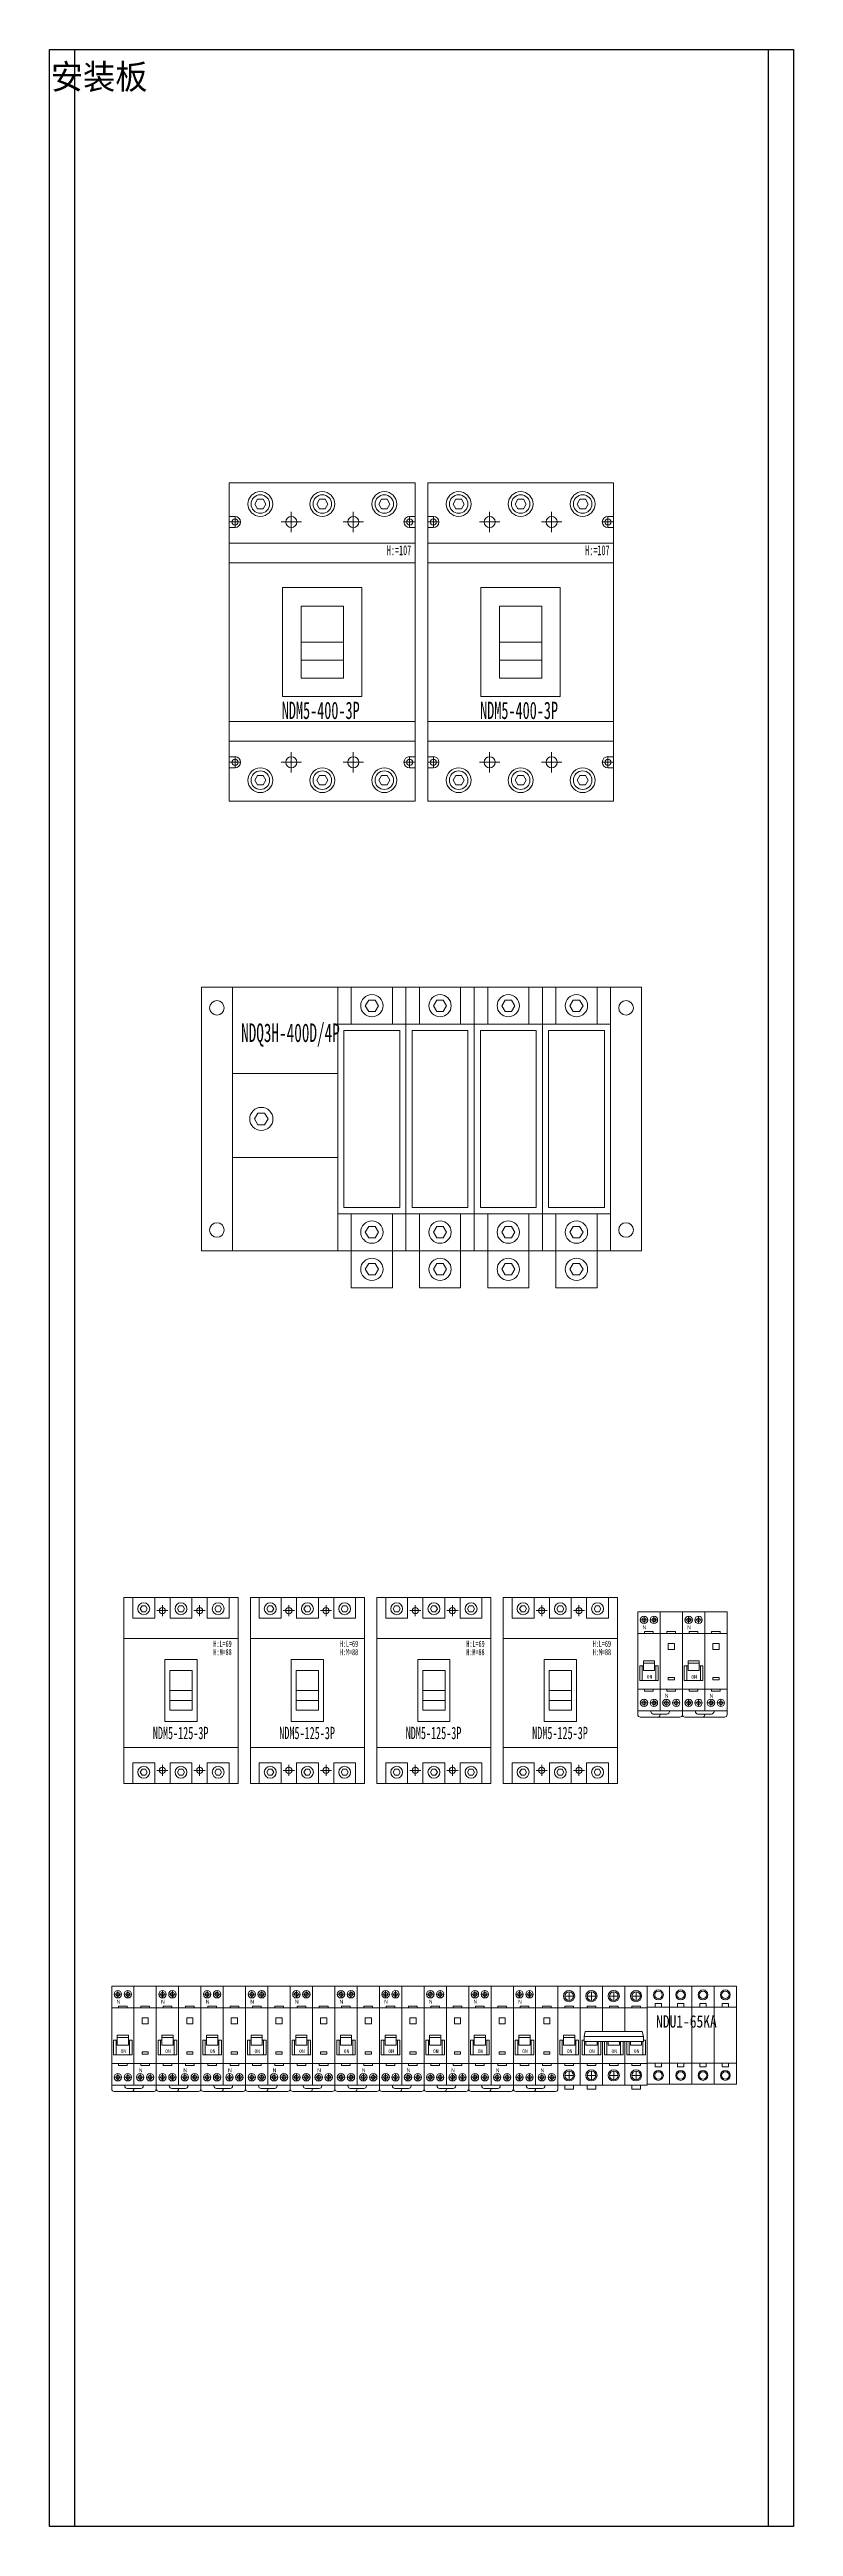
# Model space of a CAD drawing. Extents: x 395343 to 395943, y 333956 to 335956.
import ezdxf
from ezdxf.enums import TextEntityAlignment as Align

# ---------------------------------------------------------------- set-up
doc = ezdxf.new("R2010")
doc.units = 0
doc.header["$MEASUREMENT"] = 0
doc.linetypes.add('DASHED', pattern=[0.75, 0.5, -0.25])
doc.layers.add('E-UNIV-NOTE', color=6, linetype='Continuous')
doc.layers.add('布置图', color=30, linetype='Continuous')
doc.layers.add('细线', color=7, linetype='Continuous', lineweight=0)
doc.styles.add('-仿宋_GB2312', font='gbenor.shx', dxfattribs={"bigfont": 'gbcbig.shx'})
doc.styles.add('宋', font='', dxfattribs={"width": 0.7})
doc.styles.add('宋体', font='', dxfattribs={"width": 0.8})
doc.styles.add('正常', font='')
doc.styles.get('宋').set_extended_font_data('SimSun')
doc.styles.get('宋体').set_extended_font_data('NSimSun')
doc.styles.get('正常').set_extended_font_data('FangSong_GB2312')

# ---------------------------------------------------------------- blocks, each defined once
blk = doc.blocks.new('Manufacturer光辉PartName剩余电流动作微型断路器Series1PNShellFrameLimitingCurrentRemarkPartTypeMinCurrent1MaxCurrent32Poles1P+NMinPower0MaxPower0LibType2DelFlgfalseUpdateDate')
at = {"layer": '细线'}
for p, q in [((-16, 36), (-10, 36)), ((-13, 39), (-13, 33)), ((-8, 36), (-2, 36)), ((-5, 39), (-5, 33)), ((-16, -31), (-10, -31)), ((-13, -34), (-13, -28)), ((-8, -31), (-2, -31)), ((-5, -34), (-5, -28)), ((8, -31), (2, -31)), ((5, -34), (5, -28)), ((16, -31), (10, -31)), ((13, -34), (13, -28))]:
    blk.add_line(p, q, dxfattribs=at)
for points in [[(-18, -37.5), (0, -37.5), (0, 42.5), (-18, 42.5)], [(0, -37.5), (18, -37.5), (18, 42.5), (0, 42.5)], [(-18, -20), (0, -20), (0, 25), (-18, 25)], [(-12.5, 26.5), (-5.5, 26.5), (-5.5, 25), (-12.5, 25)], [(0, -20), (18, -20), (18, 25), (0, 25)], [(5.5, 26.5), (12.5, 26.5), (12.5, 25), (5.5, 25)], [(-13.5, -5), (-4.5, -5), (-4.5, 3), (-13.5, 3)], [(-13.5, 3), (-4.5, 3), (-4.5, 1), (-13.5, 1)], [(6.5, 12), (11.5, 12), (11.5, 17), (6.5, 17)], [(-12.5, -21.5), (-5.5, -21.5), (-5.5, -20), (-12.5, -20)], [(5.5, -21.5), (12.5, -21.5), (12.5, -20), (5.5, -20)], [(6.5, -12.4), (11.5, -12.4), (11.5, -10.4), (6.5, -10.4)]]:
    blk.add_lwpolyline(points, close=True, dxfattribs=at)
for points in [[(-13.5, -1), (-16.5, -1), (-16.5, -13), (-1.5, -13), (-1.5, -1), (-4.5, -1)], [(-13.5, -1), (-14.5, -1), (-14.5, -13), (-3.5, -13), (-3.5, -1), (-4.5, -1)]]:
    blk.add_lwpolyline(points, dxfattribs=at)
for points in [[(-18, -37.5), (18, -37.5), (18, -40.5, -0.414214), (16, -42.5), (-16, -42.5, -0.414214), (-18, -40.5)], [(-5.5, -40), (5.5, -40, 0.414214), (7.5, -38), (7.5, -37.5), (-7.5, -37.5), (-7.5, -38, 0.414214)]]:
    blk.add_lwpolyline(points, format="xyb", close=True, dxfattribs=at)
blk.add_lwpolyline([(0, -40), (0, -40.5, -0.414214), (-2, -42.5), (-16, -42.5, -0.414214), (-18, -40.5), (-18, -37.5), (0, -37.5)], format="xyb", dxfattribs=at)
for centre, radius in [((-13, 36), 3), ((-13, 36), 1.54), ((-5, 36), 3), ((-5, 36), 1.54), ((-13, -31), 3), ((-13, -31), 1.54), ((-5, -31), 3), ((-5, -31), 1.54), ((5, -31), 3), ((5, -31), 1.54), ((13, -31), 3), ((13, -31), 1.54)]:
    blk.add_circle(centre, radius, dxfattribs=at)
at = {"layer": '细线', "color": 2, "lineweight": 15}
for s, height, style, p in [('N', 3.33, '-仿宋_GB2312', (-14.2, 28.3)), ('ON', 2.85, '正常', (-10.8, -11.4)), ('N', 3.33, '-仿宋_GB2312', (3.8, -27))]:
    blk.add_text(s, height=height, dxfattribs=dict(at, style=style)).set_placement(p)
blk = doc.blocks.new('Manufacturer上海良信PartName电涌保护器SeriesNDU1ShellFrameLimitingCurrentRemarkPartTypeMinCurrent0MaxCurrent0Poles4PMinPower0MaxPower0LibType3DelFlgfalseUpdateDate2023-01-0100000')
at = {"color": 7, "linetype": 'Continuous', "lineweight": 15}
for p, q in [((-18, 39.5), (-36, 39.5)), ((-36, 39.5), (-36, 22.5)), ((-36, 22.5), (-36, -22.5)), ((-18, 22.5), (-36, 22.5)), ((-24.5, 25.5), (-29.5, 25.5)), ((-29.5, 25.5), (-29.5, 22.5)), ((-24.5, 22.5), (-24.5, 25.5)), ((-18, 22.5), (-18, 39.5)), ((36, 39.5), (-18, 39.5)), ((-18, -22.5), (-18, 22.5)), ((36, 22.5), (-18, 22.5)), ((-6.5, 25.5), (-11.5, 25.5)), ((-11.5, 25.5), (-11.5, 22.5)), ((-6.5, 22.5), (-6.5, 25.5)), ((0, 22.5), (0, 39.5)), ((0, -22.5), (0, 22.5)), ((11.5, 25.5), (6.5, 25.5)), ((6.5, 25.5), (6.5, 22.5)), ((11.5, 22.5), (11.5, 25.5)), ((18, 22.5), (18, 39.5)), ((18, -22.5), (18, 22.5)), ((29.5, 25.5), (24.5, 25.5)), ((24.5, 25.5), (24.5, 22.5)), ((29.5, 22.5), (29.5, 25.5)), ((36, 39.5), (36, 22.5)), ((36, 22.5), (36, -22.5)), ((-36, -22.5), (-18, -22.5)), ((-36, -22.5), (-36, -39.5)), ((-36, -39.5), (-18, -39.5)), ((-29.5, -25.5), (-29.5, -22.5)), ((-24.5, -25.5), (-29.5, -25.5)), ((-24.5, -22.5), (-24.5, -25.5)), ((-18, -39.5), (-18, -22.5)), ((-18, -22.5), (36, -22.5)), ((-18, -39.5), (36, -39.5)), ((-11.5, -25.5), (-11.5, -22.5)), ((-6.5, -25.5), (-11.5, -25.5)), ((-6.5, -22.5), (-6.5, -25.5)), ((0, -39.5), (0, -22.5)), ((6.5, -25.5), (6.5, -22.5)), ((11.5, -25.5), (6.5, -25.5)), ((11.5, -22.5), (11.5, -25.5)), ((18, -39.5), (18, -22.5)), ((24.5, -25.5), (24.5, -22.5)), ((29.5, -25.5), (24.5, -25.5)), ((29.5, -22.5), (29.5, -25.5)), ((36, -22.5), (36, -39.5))]:
    blk.add_line(p, q, dxfattribs=at)
for centre, radius in [((-27, 32.5), 4), ((-27, 32.5), 3), ((-9, 32.5), 4), ((-9, 32.5), 3), ((9, 32.5), 4), ((9, 32.5), 3), ((27, 32.5), 4), ((27, 32.5), 3), ((-27, -32.5), 4), ((-27, -32.5), 3), ((-9, -32.5), 4), ((-9, -32.5), 3), ((9, -32.5), 4), ((9, -32.5), 3), ((27, -32.5), 4), ((27, -32.5), 3)]:
    blk.add_circle(centre, radius, dxfattribs=at)
at = {"layer": 'E-UNIV-NOTE', "style": '宋体', "width": 0.8}
blk.add_text('NDU1-65KA', height=10, dxfattribs=at).set_placement((-28.9, 6.1))
blk = doc.blocks.new('Manufacturer光辉PartName双电源自动转换开关Series400ShellFrameLimitingCurrentRemarkPartTypeMinCurrent250MaxCurrent400Poles4PMinPower0MaxPower0LibType2DelFlgfalseUpdateDate')
at = {"layer": '细线'}
for points in [[(-177.5, -91.5), (177.5, -91.5), (177.5, 121.5), (-177.5, 121.5)], [(-177.5, -91.5), (-152.5, -91.5), (-152.5, 121.5), (-177.5, 121.5)], [(-12.5, -91.5), (-67.5, -91.5), (-67.5, 121.5), (-12.5, 121.5)], [(-56.6, 91.5), (-23.4, 91.5), (-23.4, 121.5), (-56.6, 121.5)], [(42.5, -91.5), (-12.5, -91.5), (-12.5, 121.5), (42.5, 121.5)], [(-1.6, 91.5), (31.6, 91.5), (31.6, 121.5), (-1.6, 121.5)], [(97.5, -91.5), (42.5, -91.5), (42.5, 121.5), (97.5, 121.5)], [(53.4, 91.5), (86.6, 91.5), (86.6, 121.5), (53.4, 121.5)], [(152.5, -91.5), (97.5, -91.5), (97.5, 121.5), (152.5, 121.5)], [(108.4, 91.5), (141.6, 91.5), (141.6, 121.5), (108.4, 121.5)], [(177.5, -91.5), (152.5, -91.5), (152.5, 121.5), (177.5, 121.5)], [(-34.7, 106.4), (-37.4, 110.9), (-42.6, 110.9), (-45.3, 106.4), (-42.6, 101.8), (-37.4, 101.8)], [(20.3, 106.4), (17.6, 110.9), (12.4, 110.9), (9.7, 106.4), (12.4, 101.8), (17.6, 101.8)], [(75.3, 106.4), (72.6, 110.9), (67.4, 110.9), (64.7, 106.4), (67.4, 101.8), (72.6, 101.8)], [(130.3, 106.4), (127.6, 110.9), (122.4, 110.9), (119.7, 106.4), (122.4, 101.8), (127.6, 101.8)], [(-67.5, 91.5), (-12.5, 91.5), (-12.5, -61.5), (-67.5, -61.5)], [(-62.5, 86.5), (-17.5, 86.5), (-17.5, -56.5), (-62.5, -56.5)], [(-12.5, 91.5), (42.5, 91.5), (42.5, -61.5), (-12.5, -61.5)], [(-7.5, 86.5), (37.5, 86.5), (37.5, -56.5), (-7.5, -56.5)], [(42.5, 91.5), (97.5, 91.5), (97.5, -61.5), (42.5, -61.5)], [(47.5, 86.5), (92.5, 86.5), (92.5, -56.5), (47.5, -56.5)], [(97.5, 91.5), (152.5, 91.5), (152.5, -61.5), (97.5, -61.5)], [(102.5, 86.5), (147.5, 86.5), (147.5, -56.5), (102.5, -56.5)], [(-152.5, 51.8), (-67.5, 51.8), (-67.5, -16.2), (-152.5, -16.2)], [(-123.8, 15), (-126.5, 19.7), (-132, 19.7), (-134.7, 15), (-132, 10.3), (-126.5, 10.3)], [(-56.6, -61.5), (-23.4, -61.5), (-23.4, -91.5), (-56.6, -91.5)], [(-34.7, -76.4), (-37.4, -80.9), (-42.6, -80.9), (-45.3, -76.4), (-42.6, -71.8), (-37.4, -71.8)], [(-1.6, -61.5), (31.6, -61.5), (31.6, -91.5), (-1.6, -91.5)], [(20.3, -76.4), (17.6, -80.9), (12.4, -80.9), (9.7, -76.4), (12.4, -71.8), (17.6, -71.8)], [(53.4, -61.5), (86.6, -61.5), (86.6, -91.5), (53.4, -91.5)], [(75.3, -76.4), (72.6, -80.9), (67.4, -80.9), (64.7, -76.4), (67.4, -71.8), (72.6, -71.8)], [(108.4, -61.5), (141.6, -61.5), (141.6, -91.5), (108.4, -91.5)], [(130.3, -76.4), (127.6, -80.9), (122.4, -80.9), (119.7, -76.4), (122.4, -71.8), (127.6, -71.8)], [(-56.6, -91.5), (-23.4, -91.5), (-23.4, -121.5), (-56.6, -121.5)], [(-1.6, -91.5), (31.6, -91.5), (31.6, -121.5), (-1.6, -121.5)], [(53.4, -91.5), (86.6, -91.5), (86.6, -121.5), (53.4, -121.5)], [(108.4, -91.5), (141.6, -91.5), (141.6, -121.5), (108.4, -121.5)], [(-34.7, -106.4), (-37.4, -110.9), (-42.6, -110.9), (-45.3, -106.4), (-42.6, -101.8), (-37.4, -101.8)], [(20.3, -106.4), (17.6, -110.9), (12.4, -110.9), (9.7, -106.4), (12.4, -101.8), (17.6, -101.8)], [(75.3, -106.4), (72.6, -110.9), (67.4, -110.9), (64.7, -106.4), (67.4, -101.8), (72.6, -101.8)], [(130.3, -106.4), (127.6, -110.9), (122.4, -110.9), (119.7, -106.4), (122.4, -101.8), (127.6, -101.8)]]:
    blk.add_lwpolyline(points, close=True, dxfattribs=at)
for centre, radius in [((-165, 104.7), 5.89), ((-40, 106.4), 8.99), ((15, 106.4), 8.99), ((70, 106.4), 8.99), ((125, 106.4), 8.99), ((165, 104.7), 5.89), ((-129.2, 15), 9.36), ((-165, -74.7), 5.89), ((-40, -76.4), 8.99), ((15, -76.4), 8.99), ((70, -76.4), 8.99), ((125, -76.4), 8.99), ((165, -74.7), 5.89), ((-40, -106.4), 8.99), ((15, -106.4), 8.99), ((70, -106.4), 8.99), ((125, -106.4), 8.99)]:
    blk.add_circle(centre, radius, dxfattribs=at)
at = {"layer": '细线', "insert": (-145.5, 92.1), "char_height": 15, "width": 73.897, "attachment_point": 1, "style": '宋体'}
blk.add_mtext('\\pxql;{\\fFangSong_GB2312|b0|i0|c134|p49;\\W0.6;NDQ3H-400D/4P}', dxfattribs=at)
blk = doc.blocks.new('Manufacturer光辉PartName塑壳断路器Series125ShellFrameLimitingCurrentRemarkPartTypeMinCurrent1MaxCurrent125Poles3PMinPower0MaxPower0LibType2DelFlgfalseUpdateDate')
at = {"layer": '细线'}
for p, q in [((-19.5, 64.5), (-10.5, 64.5)), ((-15, 69), (-15, 60)), ((10.5, 64.5), (19.5, 64.5)), ((15, 69), (15, 60)), ((-15, -69), (-15, -60)), ((15, -69), (15, -60)), ((-19.5, -64.5), (-10.5, -64.5)), ((10.5, -64.5), (19.5, -64.5))]:
    blk.add_line(p, q, dxfattribs=at)
for points in [[(-46, -75), (46, -75), (46, 75), (-46, 75)], [(-38.8, 58.5), (-21.2, 58.5), (-21.2, 75), (-38.8, 75)], [(-8.8, 58.5), (8.8, 58.5), (8.8, 75), (-8.8, 75)], [(21.2, 58.5), (38.8, 58.5), (38.8, 75), (21.2, 75)], [(-46, -46), (46, -46), (46, 42), (-46, 42)], [(-13, -25), (13, -25), (13, 25), (-13, 25)], [(-9, -16), (9, -16), (9, 16), (-9, 16)], [(-9, 0), (9, 0), (9, -16), (-9, -16)], [(-9, 0), (9, 0), (9, -8), (-9, -8)], [(-38.8, -58.5), (-21.2, -58.5), (-21.2, -75), (-38.8, -75)], [(-8.8, -58.5), (8.8, -58.5), (8.8, -75), (-8.8, -75)], [(21.2, -58.5), (38.8, -58.5), (38.8, -75), (21.2, -75)]]:
    blk.add_lwpolyline(points, close=True, dxfattribs=at)
at = {"layer": '细线', "color": 7}
for points in [[(-27.2, 66), (-28.6, 68.4), (-31.4, 68.4), (-32.8, 66), (-31.4, 63.6), (-28.6, 63.6)], [(2.8, 66), (1.4, 68.4), (-1.4, 68.4), (-2.8, 66), (-1.4, 63.6), (1.4, 63.6)], [(32.8, 66), (31.4, 68.4), (28.6, 68.4), (27.2, 66), (28.6, 63.6), (31.4, 63.6)], [(-27.2, -66), (-28.6, -68.4), (-31.4, -68.4), (-32.8, -66), (-31.4, -63.6), (-28.6, -63.6)], [(2.8, -66), (1.4, -68.4), (-1.4, -68.4), (-2.8, -66), (-1.4, -63.6), (1.4, -63.6)], [(32.8, -66), (31.4, -68.4), (28.6, -68.4), (27.2, -66), (28.6, -63.6), (31.4, -63.6)]]:
    blk.add_lwpolyline(points, close=True, dxfattribs=at)
for centre in [(-30, 66), (0, 66), (30, 66), (-30, -66), (0, -66), (30, -66)]:
    blk.add_circle(centre, 4.8, dxfattribs=at)
at = {"layer": '细线'}
for centre in [(-15, 64.5), (15, 64.5), (-15, -64.5), (15, -64.5)]:
    blk.add_circle(centre, 2.5, dxfattribs=at)
at = {"layer": '细线', "color": 7, "attachment_point": 1, "style": '宋'}
for s, insert, char_height, width in [('\\pxql;{\\fFangSong_GB2312|b0|i0|c134|p49;\\W0.6;H:L=69}', (26.2, 40.2), 5, 16.799), ('\\pxql;{\\fFangSong_GB2312|b0|i0|c134|p49;\\W0.6;H:M=88}', (26.2, 33.5), 5, 16.799), ('\\pxql;{\\fFangSong_GB2312|b0|i0|c134|p49;\\W0.6;NDM5-125-3P}', (-22.7, -29.3), 10, 49.265)]:
    blk.add_mtext(s, dxfattribs=dict(at, insert=insert, char_height=char_height, width=width))
blk = doc.blocks.new('Manufacturer光辉PartName微型断路器Series4PShellFrameLimitingCurrentRemarkPartTypeMinCurrent1MaxCurrent63Poles4PMinPower0MaxPower0LibType2DelFlgfalseUpdateDate')
at = {"layer": '细线'}
for p, q in [((-30.5, 33.5), (-23.5, 33.5)), ((-27, 37), (-27, 30)), ((-12.5, 33.5), (-5.5, 33.5)), ((-9, 37), (-9, 30)), ((5.5, 33.5), (12.5, 33.5)), ((9, 37), (9, 30)), ((23.5, 33.5), (30.5, 33.5)), ((27, 37), (27, 30)), ((-30.5, -30.5), (-23.5, -30.5)), ((-27, -34), (-27, -27)), ((-12.5, -30.5), (-5.5, -30.5)), ((-9, -34), (-9, -27)), ((5.5, -30.5), (12.5, -30.5)), ((9, -34), (9, -27)), ((23.5, -30.5), (30.5, -30.5)), ((27, -34), (27, -27))]:
    blk.add_line(p, q, dxfattribs=at)
for points in [[(-36, -38.5), (-18, -38.5), (-18, 41.5), (-36, 41.5)], [(-36, -21), (-18, -21), (-18, 24), (-36, 24)], [(-30.5, 25.5), (-23.5, 25.5), (-23.5, 24), (-30.5, 24)], [(-12.5, 25.5), (-5.5, 25.5), (-5.5, 24), (-12.5, 24)], [(5.5, 25.5), (12.5, 25.5), (12.5, 24), (5.5, 24)], [(23.5, 25.5), (30.5, 25.5), (30.5, 24), (23.5, 24)], [(-31.5, -6), (-22.5, -6), (-22.5, 2), (-31.5, 2)], [(-31.5, 2), (-22.5, 2), (-22.5, 0), (-31.5, 0)], [(33, 1), (-15, 1), (-14, 5), (32, 5)], [(-15, -3), (33, -3), (33, 1), (-15, 1)], [(-30.5, -22.5), (-23.5, -22.5), (-23.5, -21), (-30.5, -21)], [(-30.5, -41.5), (-23.5, -41.5), (-23.5, -38.5), (-30.5, -38.5)], [(-12.5, -22.5), (-5.5, -22.5), (-5.5, -21), (-12.5, -21)], [(-12.5, -41.5), (-5.5, -41.5), (-5.5, -38.5), (-12.5, -38.5)], [(5.5, -22.5), (12.5, -22.5), (12.5, -21), (5.5, -21)], [(23.5, -22.5), (30.5, -22.5), (30.5, -21), (23.5, -21)], [(23.5, -41.5), (30.5, -41.5), (30.5, -38.5), (23.5, -38.5)]]:
    blk.add_lwpolyline(points, close=True, dxfattribs=at)
for points in [[(0, 5), (0, 41.5), (-18, 41.5), (-18, -38.5), (0, -38.5), (0, -3)], [(18, 5), (18, 41.5), (0, 41.5), (0, 5)], [(18, -3), (18, -38.5), (36, -38.5), (36, 41.5), (18, 41.5), (18, 5)], [(0, 5), (0, 24), (-18, 24), (-18, -21), (0, -21), (0, -3)], [(18, 5), (18, 24), (0, 24), (0, 5)], [(18, -3), (18, -21), (36, -21), (36, 24), (18, 24), (18, 5)], [(-31.5, -2), (-34.5, -2), (-34.5, -14), (-19.5, -14), (-19.5, -2), (-22.5, -2)], [(-31.5, -2), (-32.5, -2), (-32.5, -14), (-21.5, -14), (-21.5, -2), (-22.5, -2)], [(-15, -2), (-16.5, -2), (-16.5, -14), (-1.5, -14), (-1.5, -3)], [(-14.5, -3), (-14.5, -14), (-3.5, -14), (-3.5, -3)], [(-13.5, -3), (-13.5, -6), (-4.5, -6), (-4.5, -3)], [(0, -3), (0, -38.5), (18, -38.5), (18, -3)], [(0, -3), (0, -21), (18, -21), (18, -3)], [(1.5, -3), (1.5, -14), (16.5, -14), (16.5, -3)], [(3.5, -3), (3.5, -14), (14.5, -14), (14.5, -3)], [(4.5, -3), (4.5, -6), (13.5, -6), (13.5, -3)], [(19.5, -3), (19.5, -14), (34.5, -14), (34.5, -2), (33, -2)], [(21.5, -3), (21.5, -14), (32.5, -14), (32.5, -3)], [(22.5, -3), (22.5, -6), (31.5, -6), (31.5, -3)]]:
    blk.add_lwpolyline(points, dxfattribs=at)
for centre, radius in [((-27, 33.5), 4.5), ((-27, 33.5), 3.5), ((-9, 33.5), 4.5), ((-9, 33.5), 3.5), ((9, 33.5), 4.5), ((9, 33.5), 3.5), ((27, 33.5), 4.5), ((27, 33.5), 3.5), ((-27, -30.5), 4.5), ((-27, -30.5), 3.5), ((-9, -30.5), 4.5), ((-9, -30.5), 3.5), ((9, -30.5), 4.5), ((9, -30.5), 3.5), ((27, -30.5), 4.5), ((27, -30.5), 3.5)]:
    blk.add_circle(centre, radius, dxfattribs=at)
at = {"layer": '细线', "color": 2, "lineweight": 15, "style": '正常'}
for p in [(-28.8, -12.4), (-10.8, -12.4), (7.2, -12.4), (25.2, -12.4)]:
    blk.add_text('ON', height=2.85, dxfattribs=at).set_placement(p)
blk = doc.blocks.new('Manufacturer光辉PartName塑壳断路器Series400ShellFrameLimitingCurrentRemarkPartTypeMinCurrent300MaxCurrent400Poles3PMinPower0MaxPower0LibType2DelFlgfalseUpdateDate')
at = {"layer": '细线'}
for p, q in [((-70.4, 101.5), (-75, 101.5)), ((-70.4, 101.5), (-70.4, 92.5)), ((-25, 105.2), (-25, 88.8)), ((25, 105.2), (25, 88.8)), ((70.4, 101.5), (70.4, 92.5)), ((70.4, 101.5), (75, 101.5)), ((-75, 97), (-65.9, 97)), ((-70.4, 92.5), (-75, 92.5)), ((-33.2, 97), (-16.8, 97)), ((16.8, 97), (33.2, 97)), ((75, 97), (65.9, 97)), ((70.4, 92.5), (75, 92.5)), ((-70.4, -92.5), (-75, -92.5)), ((-75, -97), (-65.9, -97)), ((-70.4, -101.5), (-70.4, -92.5)), ((-33.2, -97), (-16.8, -97)), ((-25, -105.2), (-25, -88.8)), ((16.8, -97), (33.2, -97)), ((25, -105.2), (25, -88.8)), ((75, -97), (65.9, -97)), ((70.4, -101.5), (70.4, -92.5)), ((70.4, -92.5), (75, -92.5)), ((-70.4, -101.5), (-75, -101.5)), ((70.4, -101.5), (75, -101.5))]:
    blk.add_line(p, q, dxfattribs=at)
for points in [[(-75, 128.5), (75, 128.5), (75, -128.5), (-75, -128.5)], [(-75, -80), (75, -80), (75, 80), (-75, 80)], [(-75, -64), (75, -64), (75, 64), (-75, 64)], [(-32, -44), (32, -44), (32, 44), (-32, 44)], [(-17, -29), (17, -29), (17, 29), (-17, 29)], [(-17, 0), (17, 0), (17, -29), (-17, -29)], [(17, -14.5), (-17, -14.5), (-17, 0), (17, 0)]]:
    blk.add_lwpolyline(points, close=True, dxfattribs=at)
at = {"layer": '细线', "color": 7}
for points in [[(-45.6, 111.5), (-47.8, 115.3), (-52.2, 115.3), (-54.4, 111.5), (-52.2, 107.7), (-47.8, 107.7)], [(4.4, 111.5), (2.2, 115.3), (-2.2, 115.3), (-4.4, 111.5), (-2.2, 107.7), (2.2, 107.7)], [(54.4, 111.5), (52.2, 115.3), (47.8, 115.3), (45.6, 111.5), (47.8, 107.7), (52.2, 107.7)], [(-45.6, -111.5), (-47.8, -115.3), (-52.2, -115.3), (-54.4, -111.5), (-52.2, -107.7), (-47.8, -107.7)], [(4.4, -111.5), (2.2, -115.3), (-2.2, -115.3), (-4.4, -111.5), (-2.2, -107.7), (2.2, -107.7)], [(54.4, -111.5), (52.2, -115.3), (47.8, -115.3), (45.6, -111.5), (47.8, -107.7), (52.2, -107.7)]]:
    blk.add_lwpolyline(points, close=True, dxfattribs=at)
at = {"layer": '细线'}
for centre, radius in [((-50, 111.5), 10), ((0, 111.5), 10), ((50, 111.5), 10), ((-25, 97), 4.5), ((25, 97), 4.5), ((-70.4, 97), 2.5), ((70.4, 97), 2.5), ((-70.4, -97), 2.5), ((-25, -97), 4.5), ((25, -97), 4.5), ((70.4, -97), 2.5), ((-50, -111.5), 10), ((0, -111.5), 10), ((50, -111.5), 10)]:
    blk.add_circle(centre, radius, dxfattribs=at)
at = {"layer": '细线', "color": 7}
for centre in [(-50, 111.5), (0, 111.5), (50, 111.5), (-50, -111.5), (0, -111.5), (50, -111.5)]:
    blk.add_circle(centre, 7.49, dxfattribs=at)
at = {"layer": '细线'}
for centre, start, end in [((-70.4, 97), 270, 90), ((70.4, 97), 90, 270), ((-70.4, -97), 270, 90), ((70.4, -97), 90, 270)]:
    blk.add_arc(centre, 4.53, start, end, dxfattribs=at)
at = {"layer": '细线', "color": 7, "attachment_point": 1, "style": '宋'}
for s, insert, char_height, width in [('\\pxql;{\\fFangSong_GB2312|b0|i0|c134|p49;\\W0.6;H:=107}', (52.1, 78.2), 8, 22.869), ('\\pxql;{\\fFangSong_GB2312|b0|i0|c134|p49;\\W0.6;NDM5-400-3P}', (-32.7, -48.1), 14, 68.971)]:
    blk.add_mtext(s, dxfattribs=dict(at, insert=insert, char_height=char_height, width=width))

msp = doc.modelspace()

# ---------------------------------------------------------------- linework, layer by layer
at = {"color": 2}
for points in [[(395343.4, 335956.4), (395363.4, 335956.4), (395363.4, 333956.4), (395343.4, 333956.4)], [(395923.4, 335956.4), (395943.4, 335956.4), (395943.4, 333956.4), (395923.4, 333956.4)]]:
    msp.add_lwpolyline(points, close=True, dxfattribs=at)
at = {"layer": '布置图', "linetype": 'DASHED'}
msp.add_lwpolyline([(395343.4, 335956.4), (395943.4, 335956.4), (395943.4, 333956.4), (395343.4, 333956.4)], close=True, dxfattribs=at)

# ---------------------------------------------------------------- block references
for name, p in [('Manufacturer光辉PartName塑壳断路器Series400ShellFrameLimitingCurrentRemarkPartTypeMinCurrent300MaxCurrent400Poles3PMinPower0MaxPower0LibType2DelFlgfalseUpdateDate', (395563.4, 335477.9)), ('Manufacturer光辉PartName塑壳断路器Series400ShellFrameLimitingCurrentRemarkPartTypeMinCurrent300MaxCurrent400Poles3PMinPower0MaxPower0LibType2DelFlgfalseUpdateDate', (395723.4, 335477.9)), ('Manufacturer光辉PartName双电源自动转换开关Series400ShellFrameLimitingCurrentRemarkPartTypeMinCurrent250MaxCurrent400Poles4PMinPower0MaxPower0LibType2DelFlgfalseUpdateDate', (395643.4, 335077.9)), ('Manufacturer光辉PartName塑壳断路器Series125ShellFrameLimitingCurrentRemarkPartTypeMinCurrent1MaxCurrent125Poles3PMinPower0MaxPower0LibType2DelFlgfalseUpdateDate', (395449.4, 334631.4)), ('Manufacturer光辉PartName塑壳断路器Series125ShellFrameLimitingCurrentRemarkPartTypeMinCurrent1MaxCurrent125Poles3PMinPower0MaxPower0LibType2DelFlgfalseUpdateDate', (395551.4, 334631.4)), ('Manufacturer光辉PartName塑壳断路器Series125ShellFrameLimitingCurrentRemarkPartTypeMinCurrent1MaxCurrent125Poles3PMinPower0MaxPower0LibType2DelFlgfalseUpdateDate', (395653.4, 334631.4)), ('Manufacturer光辉PartName塑壳断路器Series125ShellFrameLimitingCurrentRemarkPartTypeMinCurrent1MaxCurrent125Poles3PMinPower0MaxPower0LibType2DelFlgfalseUpdateDate', (395755.4, 334631.4)), ('Manufacturer光辉PartName剩余电流动作微型断路器Series1PNShellFrameLimitingCurrentRemarkPartTypeMinCurrent1MaxCurrent32Poles1P+NMinPower0MaxPower0LibType2DelFlgfalseUpdateDate', (395835.9, 334652.4)), ('Manufacturer光辉PartName剩余电流动作微型断路器Series1PNShellFrameLimitingCurrentRemarkPartTypeMinCurrent1MaxCurrent32Poles1P+NMinPower0MaxPower0LibType2DelFlgfalseUpdateDate', (395871.9, 334652.4)), ('Manufacturer光辉PartName剩余电流动作微型断路器Series1PNShellFrameLimitingCurrentRemarkPartTypeMinCurrent1MaxCurrent32Poles1P+NMinPower0MaxPower0LibType2DelFlgfalseUpdateDate', (395411.5, 334350.1)), ('Manufacturer光辉PartName剩余电流动作微型断路器Series1PNShellFrameLimitingCurrentRemarkPartTypeMinCurrent1MaxCurrent32Poles1P+NMinPower0MaxPower0LibType2DelFlgfalseUpdateDate', (395447.5, 334350.1)), ('Manufacturer光辉PartName剩余电流动作微型断路器Series1PNShellFrameLimitingCurrentRemarkPartTypeMinCurrent1MaxCurrent32Poles1P+NMinPower0MaxPower0LibType2DelFlgfalseUpdateDate', (395483.5, 334350.1)), ('Manufacturer光辉PartName剩余电流动作微型断路器Series1PNShellFrameLimitingCurrentRemarkPartTypeMinCurrent1MaxCurrent32Poles1P+NMinPower0MaxPower0LibType2DelFlgfalseUpdateDate', (395519.5, 334350.1)), ('Manufacturer光辉PartName剩余电流动作微型断路器Series1PNShellFrameLimitingCurrentRemarkPartTypeMinCurrent1MaxCurrent32Poles1P+NMinPower0MaxPower0LibType2DelFlgfalseUpdateDate', (395555.5, 334350.1)), ('Manufacturer光辉PartName剩余电流动作微型断路器Series1PNShellFrameLimitingCurrentRemarkPartTypeMinCurrent1MaxCurrent32Poles1P+NMinPower0MaxPower0LibType2DelFlgfalseUpdateDate', (395591.5, 334350.1)), ('Manufacturer光辉PartName剩余电流动作微型断路器Series1PNShellFrameLimitingCurrentRemarkPartTypeMinCurrent1MaxCurrent32Poles1P+NMinPower0MaxPower0LibType2DelFlgfalseUpdateDate', (395627.5, 334350.1)), ('Manufacturer光辉PartName剩余电流动作微型断路器Series1PNShellFrameLimitingCurrentRemarkPartTypeMinCurrent1MaxCurrent32Poles1P+NMinPower0MaxPower0LibType2DelFlgfalseUpdateDate', (395663.5, 334350.1)), ('Manufacturer光辉PartName剩余电流动作微型断路器Series1PNShellFrameLimitingCurrentRemarkPartTypeMinCurrent1MaxCurrent32Poles1P+NMinPower0MaxPower0LibType2DelFlgfalseUpdateDate', (395699.5, 334350.1)), ('Manufacturer光辉PartName剩余电流动作微型断路器Series1PNShellFrameLimitingCurrentRemarkPartTypeMinCurrent1MaxCurrent32Poles1P+NMinPower0MaxPower0LibType2DelFlgfalseUpdateDate', (395735.5, 334350.1)), ('Manufacturer光辉PartName微型断路器Series4PShellFrameLimitingCurrentRemarkPartTypeMinCurrent1MaxCurrent63Poles4PMinPower0MaxPower0LibType2DelFlgfalseUpdateDate', (395789.5, 334351.1)), ('Manufacturer上海良信PartName电涌保护器SeriesNDU1ShellFrameLimitingCurrentRemarkPartTypeMinCurrent0MaxCurrent0Poles4PMinPower0MaxPower0LibType3DelFlgfalseUpdateDate2023-01-0100000', (395861.5, 334353.1))]:
    msp.add_blockref(name, p)

# ---------------------------------------------------------------- texts
at = {"color": 0}
msp.add_text('安装板', height=20, dxfattribs=at).set_placement((395344.4, 335934.4), align=Align.MIDDLE_LEFT)

doc.saveas('drawing.dxf')
